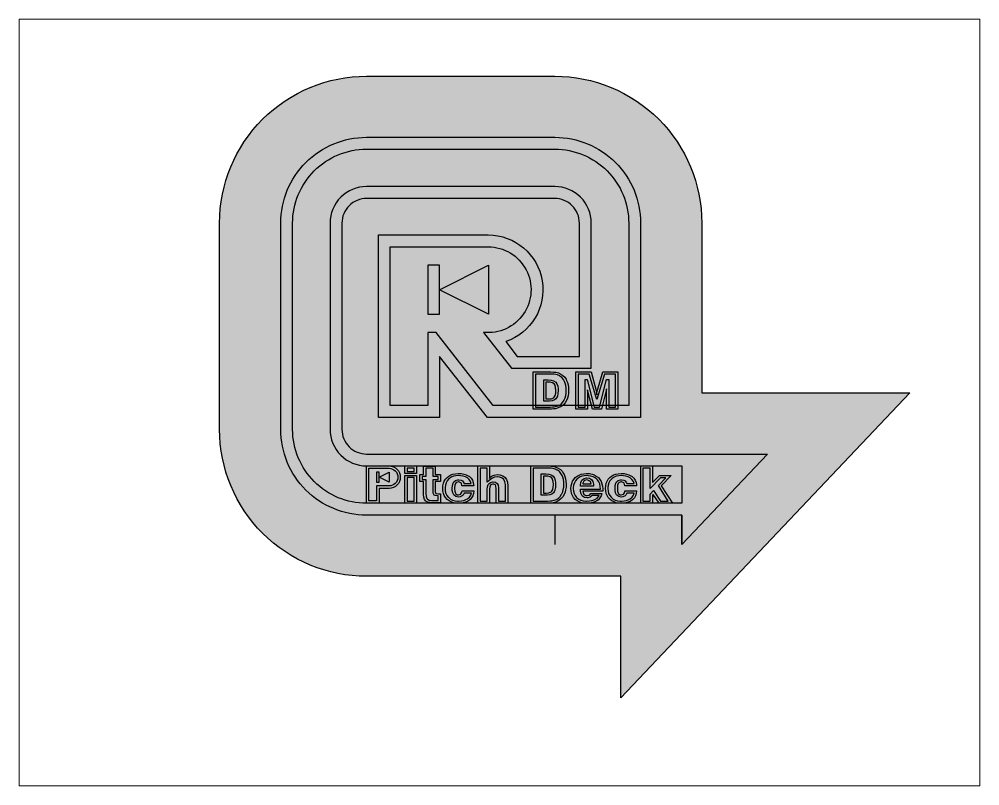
# Paper-space layout 'Layout1' of a CAD drawing. Header units: millimetres. Extents: x -22 to 1613, y -24 to 1282.
# The model-space entities are those that its viewports show. They can reach past a viewport. Long polylines and large blocks are cut down to what shows.
import ezdxf

# ---------------------------------------------------------------- set-up
doc = ezdxf.new("R2010")
doc.units = ezdxf.units.MM
doc.layers.get('0').update_dxf_attribs({"color": 255})
doc.layers.add('DMText', color=7, linetype='Continuous', true_color=0x105789)
doc.layers.add('PitchDeck Small', color=7, linetype='Continuous', true_color=0x105789)
for name, color, linetype in [('image', 142, 'Continuous'), ('textbound', 255, 'Continuous'), ('textboundcntr', 7, 'Continuous'), ('texthatch', 7, 'Continuous')]:
    doc.layers.add(name, color=color, linetype=linetype)

# ---------------------------------------------------------------- blocks, each defined once
blk = doc.blocks.new('A$C07E60105')
at = {"layer": 'DMText'}
h = blk.add_hatch(color=256, dxfattribs=at)
h.dxf.hatch_style = 1
h.paths.add_polyline_path([(0, 0), (1.117, 0), (1.38, 0.003), (1.628, 0.01), (1.828, 0.025), (1.998, 0.047), (2.237, 0.113), (2.432, 0.2), (2.56, 0.281), (2.725, 0.421), (2.865, 0.586), (2.991, 0.794), (3.073, 1.004), (3.126, 1.212), (3.158, 1.435), (3.17, 1.707), (3.153, 1.969), (3.121, 2.192), (3.066, 2.394), (2.993, 2.582), (2.943, 2.68), (2.815, 2.865), (2.665, 3.016), (2.466, 3.149), (2.257, 3.249), (2.029, 3.313), (1.816, 3.336), (1.588, 3.349), (1.312, 3.354), (0, 3.354)])
h.paths.add_polyline_path([(0.205, 0.195), (0.205, 3.153), (1.413, 3.153), (1.613, 3.151), (1.843, 3.136), (2.019, 3.111), (2.182, 3.071), (2.382, 2.978), (2.562, 2.838), (2.703, 2.672), (2.813, 2.477), (2.865, 2.344), (2.92, 2.141), (2.953, 1.919), (2.963, 1.676), (2.953, 1.448), (2.918, 1.222), (2.86, 1.019), (2.78, 0.837), (2.763, 0.807), (2.635, 0.614), (2.487, 0.456), (2.316, 0.338), (2.091, 0.271), (1.878, 0.225), (1.728, 0.21), (1.51, 0.198), (1.24, 0.195)], flags=16)
h.paths.add_polyline_path([(0.934, 0.724), (0.934, 2.625), (1.348, 2.625), (1.608, 2.607), (1.818, 2.55), (2.009, 2.437), (2.126, 2.262), (2.192, 2.066), (2.224, 1.828), (2.229, 1.676), (2.214, 1.405), (2.167, 1.185), (2.089, 1.014), (2.031, 0.937), (1.891, 0.832), (1.701, 0.761), (1.46, 0.726), (1.33, 0.724)], flags=0)
h.paths.add_polyline_path([(1.14, 0.917), (1.14, 2.437), (1.388, 2.437), (1.518, 2.43), (1.733, 2.374), (1.881, 2.267), (1.954, 2.144), (2.006, 1.941), (2.024, 1.676), (2.011, 1.443), (1.966, 1.227), (1.886, 1.08), (1.813, 1.017), (1.631, 0.942), (1.373, 0.917)], flags=0)
h.paths.add_polyline_path([(3.82, 3.354), (3.82, 0), (4.859, 0), (4.859, 1.643), (4.854, 1.743), (4.889, 1.595), (5.305, 0), (6.106, 0), (6.52, 1.681), (6.562, 1.836), (6.557, 1.653), (6.557, 0), (7.589, 0), (7.589, 3.354), (6.237, 3.354), (5.768, 1.701), (5.711, 1.474), (5.703, 1.29), (5.673, 1.54), (5.638, 1.693), (5.177, 3.354)])
h.paths.add_polyline_path([(4.025, 3.153), (5.022, 3.153), (5.703, 0.874), (6.387, 3.153), (7.384, 3.153), (7.384, 0.195), (6.763, 0.195), (6.763, 2.657), (6.567, 2.657), (5.949, 0.195), (5.458, 0.195), (4.827, 2.657), (4.654, 2.657), (4.654, 0.195), (4.025, 0.195)], flags=16)
h = blk.add_hatch(color=256, dxfattribs=at)
h.dxf.hatch_style = 1
h.paths.add_polyline_path([(0.205, 0.195), (1.24, 0.195), (1.51, 0.198), (1.728, 0.21), (1.878, 0.225), (2.091, 0.271), (2.309, 0.336), (2.317, 0.338), (2.487, 0.456), (2.635, 0.614), (2.763, 0.807), (2.78, 0.837), (2.86, 1.019), (2.918, 1.222), (2.953, 1.448), (2.963, 1.676), (2.953, 1.919), (2.92, 2.141), (2.865, 2.344), (2.813, 2.477), (2.703, 2.672), (2.562, 2.838), (2.392, 2.971), (2.377, 2.981), (2.182, 3.071), (2.019, 3.111), (1.843, 3.136), (1.613, 3.151), (1.413, 3.153), (0.205, 3.153)])
h.paths.add_polyline_path([(0.934, 2.625), (1.348, 2.625), (1.608, 2.607), (1.818, 2.55), (2.009, 2.437), (2.126, 2.262), (2.192, 2.066), (2.224, 1.828), (2.229, 1.676), (2.214, 1.405), (2.167, 1.185), (2.089, 1.014), (2.031, 0.937), (1.891, 0.832), (1.701, 0.761), (1.46, 0.726), (1.33, 0.724), (0.934, 0.724)], flags=16)
h.paths.add_polyline_path([(1.14, 2.437), (1.388, 2.437), (1.518, 2.43), (1.733, 2.374), (1.881, 2.267), (1.954, 2.144), (2.006, 1.941), (2.024, 1.676), (2.011, 1.443), (1.966, 1.227), (1.886, 1.08), (1.813, 1.017), (1.631, 0.942), (1.373, 0.917), (1.14, 0.917)], flags=0)
h.paths.add_polyline_path([(4.025, 3.153), (4.025, 0.195), (4.654, 0.195), (4.654, 2.657), (4.827, 2.657), (5.458, 0.195), (5.949, 0.195), (6.567, 2.657), (6.763, 2.657), (6.763, 0.195), (7.384, 0.195), (7.384, 3.153), (6.387, 3.153), (5.703, 0.874), (5.022, 3.153)])
h = blk.add_hatch(color=256, dxfattribs=at)
h.dxf.hatch_style = 1
h.paths.add_polyline_path([(0.934, 0.724), (1.33, 0.724), (1.46, 0.726), (1.701, 0.761), (1.891, 0.832), (2.031, 0.937), (2.089, 1.014), (2.167, 1.185), (2.214, 1.405), (2.229, 1.676), (2.224, 1.828), (2.192, 2.066), (2.126, 2.262), (2.009, 2.437), (1.818, 2.55), (1.608, 2.607), (1.348, 2.625), (0.934, 2.625)])
h.paths.add_polyline_path([(1.14, 2.437), (1.388, 2.437), (1.518, 2.43), (1.733, 2.374), (1.881, 2.267), (1.954, 2.144), (2.006, 1.941), (2.024, 1.676), (2.011, 1.443), (1.966, 1.227), (1.886, 1.08), (1.813, 1.017), (1.631, 0.942), (1.373, 0.917), (1.14, 0.917)], flags=16)
h = blk.add_hatch(color=256, dxfattribs=at)
h.dxf.hatch_style = 1
h.paths.add_polyline_path([(1.14, 0.917), (1.373, 0.917), (1.631, 0.942), (1.813, 1.017), (1.886, 1.08), (1.966, 1.227), (2.011, 1.443), (2.024, 1.676), (2.006, 1.941), (1.954, 2.144), (1.881, 2.267), (1.733, 2.374), (1.518, 2.43), (1.388, 2.437), (1.14, 2.437)])
for points in [[(3.158, 1.435), (3.126, 1.212), (3.073, 1.004), (2.991, 0.794), (2.865, 0.586), (2.725, 0.421), (2.56, 0.281), (2.432, 0.2), (2.237, 0.113), (1.998, 0.047), (1.828, 0.025), (1.628, 0.01), (1.38, 0.003), (1.117, 0), (0, 0), (0, 3.354), (1.312, 3.354), (1.588, 3.349), (1.816, 3.336), (2.029, 3.313), (2.257, 3.249), (2.466, 3.149), (2.665, 3.016), (2.815, 2.865), (2.943, 2.68), (2.993, 2.582), (3.066, 2.394), (3.121, 2.192), (3.153, 1.969), (3.17, 1.707)], [(2.92, 2.141), (2.865, 2.344), (2.813, 2.477), (2.703, 2.672), (2.562, 2.838), (2.392, 2.971), (2.377, 2.981), (2.182, 3.071), (2.019, 3.111), (1.843, 3.136), (1.613, 3.151), (1.413, 3.153), (0.205, 3.153), (0.205, 0.195), (1.24, 0.195), (1.51, 0.198), (1.728, 0.21), (1.878, 0.225), (2.091, 0.271), (2.309, 0.336), (2.317, 0.338), (2.487, 0.456), (2.635, 0.614), (2.763, 0.807), (2.78, 0.837), (2.86, 1.019), (2.918, 1.222), (2.953, 1.448), (2.963, 1.676), (2.953, 1.919)], [(2.229, 1.676), (2.214, 1.405), (2.167, 1.185), (2.089, 1.014), (2.031, 0.937), (1.891, 0.832), (1.701, 0.761), (1.46, 0.726), (1.33, 0.724), (0.934, 0.724), (0.934, 2.625), (1.348, 2.625), (1.608, 2.607), (1.818, 2.55), (2.009, 2.437), (2.126, 2.262), (2.192, 2.066), (2.224, 1.828)], [(3.82, 3.354), (5.177, 3.354), (5.638, 1.693), (5.673, 1.54), (5.703, 1.29), (5.711, 1.474), (5.768, 1.701), (6.237, 3.354), (7.589, 3.354), (7.589, 0), (6.557, 0), (6.557, 1.653), (6.562, 1.836), (6.52, 1.681), (6.106, 0), (5.305, 0), (4.889, 1.595), (4.854, 1.743), (4.859, 1.643), (4.859, 0), (3.82, 0)], [(4.654, 2.657), (4.827, 2.657), (5.458, 0.195), (5.949, 0.195), (6.567, 2.657), (6.763, 2.657), (6.763, 0.195), (7.384, 0.195), (7.384, 3.153), (6.387, 3.153), (5.703, 0.874), (5.022, 3.153), (4.025, 3.153), (4.025, 0.195), (4.654, 0.195)], [(2.006, 1.941), (1.954, 2.144), (1.881, 2.267), (1.733, 2.374), (1.518, 2.43), (1.388, 2.437), (1.14, 2.437), (1.14, 0.917), (1.373, 0.917), (1.631, 0.942), (1.813, 1.017), (1.886, 1.08), (1.966, 1.227), (2.011, 1.443), (2.024, 1.676)]]:
    blk.add_lwpolyline(points, close=True, dxfattribs=at)
blk = doc.blocks.new('A$C49C40EEC')
at = {"layer": 'DMText'}
h = blk.add_hatch(color=256, dxfattribs=at)
h.dxf.hatch_style = 1
h.paths.add_polyline_path([(9.817, 1.606), (9.565, 1.606), (9.565, 0.443), (9.807, 0.443), (9.886, 0.444), (10.034, 0.466), (10.15, 0.509), (10.236, 0.573), (10.271, 0.621), (10.319, 0.725), (10.348, 0.86), (10.357, 1.025), (10.354, 1.119), (10.334, 1.264), (10.294, 1.384), (10.234, 1.473), (10.204, 1.502), (10.106, 1.56), (9.977, 1.596)])
h.paths.add_polyline_path([(9.922, 1.487), (10.054, 1.453), (10.144, 1.387), (10.188, 1.312), (10.221, 1.188), (10.231, 1.025), (10.224, 0.883), (10.196, 0.751), (10.147, 0.661), (10.103, 0.622), (9.991, 0.576), (9.833, 0.561), (9.69, 0.561), (9.69, 1.491), (9.842, 1.491)], flags=16)
h.paths.add_polyline_path([(11.913, 1.367), (11.792, 1.274), (11.732, 1.136), (11.715, 0.993), (11.715, 0.943), (12.434, 0.943), (12.434, 0.979), (12.431, 1.053), (12.4, 1.186), (12.327, 1.308), (12.205, 1.379), (12.051, 1.402)])
h.paths.add_polyline_path([(12.067, 1.281), (12.129, 1.275), (12.239, 1.22), (12.265, 1.189), (12.308, 1.062), (11.842, 1.062), (11.847, 1.102), (11.907, 1.217), (11.939, 1.246)], flags=16)
h.paths.add_polyline_path([(1.232, 1.917), (0.133, 1.917), (0.133, 0.133), (0.553, 0.133), (0.553, 0.953), (1.232, 0.953, 1)])
h.paths.add_polyline_path([(1.236, 1.16), (0.687, 1.435), (0.687, 1.16), (0.553, 1.16), (0.553, 1.71), (0.687, 1.71), (0.687, 1.435), (1.236, 1.71)], flags=16)
at = {"layer": 'PitchDeck Small'}
h = blk.add_hatch(color=256, dxfattribs=at)
h.dxf.hatch_style = 1
h.paths.add_polyline_path([(0, 2.05), (0, 0), (0.687, 0), (0.687, 0.82), (1.232, 0.82, 1), (1.232, 2.05)])
h.paths.add_polyline_path([(1.232, 1.917, -1), (1.232, 0.953), (0.553, 0.953), (0.553, 0.133), (0.133, 0.133), (0.133, 1.917)], flags=16)
h.paths.add_polyline_path([(0.553, 1.71), (0.687, 1.71), (0.687, 1.435), (1.236, 1.71), (1.236, 1.16), (0.687, 1.435), (0.687, 1.16), (0.553, 1.16)], flags=0)
h.paths.add_polyline_path([(1.236, 1.16), (1.236, 1.71), (0.687, 1.435)], flags=0)
h.paths.add_polyline_path([(0.687, 1.71), (0.553, 1.71), (0.553, 1.16), (0.687, 1.16)], flags=0)
h.paths.add_polyline_path([(2.091, 0), (2.738, 0), (2.738, 1.53), (2.091, 1.53)])
h.paths.add_polyline_path([(2.217, 1.41), (2.612, 1.41), (2.612, 0.12), (2.217, 0.12)], flags=16)
h.paths.add_polyline_path([(2.091, 1.625), (2.738, 1.625), (2.738, 2.05), (2.091, 2.05)])
h.paths.add_polyline_path([(2.217, 1.932), (2.612, 1.932), (2.612, 1.744), (2.217, 1.744)], flags=16)
h.paths.add_polyline_path([(2.92, 1.189), (3.127, 1.189), (3.127, 0.477), (3.138, 0.34), (3.178, 0.216), (3.252, 0.12), (3.36, 0.066), (3.49, 0.037), (3.667, 0.027), (3.826, 0.032), (3.9, 0.034), (4.045, 0.043), (4.045, 0.521), (3.986, 0.518), (3.93, 0.518), (3.929, 0.518), (3.799, 0.543), (3.766, 0.627), (3.766, 1.189), (4.045, 1.189), (4.045, 1.582), (3.766, 1.582), (3.766, 2.037), (3.127, 2.037), (3.127, 1.582), (2.92, 1.582)])
h.paths.add_polyline_path([(3.046, 1.462), (3.254, 1.462), (3.254, 1.917), (3.641, 1.917), (3.641, 1.462), (3.92, 1.462), (3.92, 1.307), (3.641, 1.307), (3.641, 0.633), (3.647, 0.556), (3.696, 0.451), (3.754, 0.42), (3.906, 0.402), (3.92, 0.402), (3.92, 0.155), (3.835, 0.149), (3.831, 0.149), (3.693, 0.146), (3.561, 0.152), (3.426, 0.178), (3.34, 0.222), (3.308, 0.262), (3.268, 0.374), (3.254, 0.538), (3.254, 1.307), (3.046, 1.307)], flags=16)
h.paths.add_polyline_path([(4.182, 0.964), (4.173, 0.818), (4.182, 0.676), (4.209, 0.543), (4.257, 0.423), (4.323, 0.316), (4.417, 0.211), (4.527, 0.13), (4.637, 0.074), (4.761, 0.032), (4.898, 0.008), (5.046, 0), (5.146, 0.003), (5.287, 0.021), (5.414, 0.057), (5.531, 0.107), (5.632, 0.175), (5.67, 0.207), (5.753, 0.302), (5.814, 0.412), (5.855, 0.54), (5.874, 0.684), (5.235, 0.684), (5.224, 0.618), (5.172, 0.51), (5.158, 0.498), (5.029, 0.463), (4.97, 0.471), (4.869, 0.546), (4.832, 0.659), (4.819, 0.826), (4.835, 0.986), (4.873, 1.09), (4.913, 1.133), (5.045, 1.174), (5.172, 1.128), (5.192, 1.104), (5.226, 0.966), (5.869, 0.966), (5.866, 1.01), (5.843, 1.145), (5.797, 1.266), (5.727, 1.37), (5.632, 1.461), (5.563, 1.507), (5.451, 1.563), (5.327, 1.603), (5.19, 1.626), (5.025, 1.635), (4.867, 1.623), (4.734, 1.596), (4.611, 1.553), (4.502, 1.493), (4.406, 1.416), (4.323, 1.324), (4.257, 1.217), (4.209, 1.097)])
h.paths.add_polyline_path([(4.317, 0.998), (4.355, 1.123), (4.415, 1.235), (4.496, 1.33), (4.536, 1.364), (4.638, 1.43), (4.758, 1.478), (4.891, 1.505), (5.042, 1.516), (5.153, 1.51), (5.291, 1.488), (5.414, 1.447), (5.521, 1.389), (5.621, 1.307), (5.698, 1.203), (5.733, 1.088), (5.337, 1.088), (5.328, 1.127), (5.247, 1.232), (5.184, 1.269), (5.048, 1.292), (5, 1.291), (4.871, 1.255), (4.779, 1.176), (4.738, 1.1), (4.704, 0.975), (4.692, 0.818), (4.698, 0.7), (4.726, 0.567), (4.776, 0.464), (4.795, 0.44), (4.896, 0.368), (5.031, 0.343), (5.126, 0.354), (5.241, 0.408), (5.285, 0.449), (5.34, 0.564), (5.74, 0.564), (5.704, 0.451), (5.632, 0.343), (5.523, 0.25), (5.445, 0.204), (5.325, 0.158), (5.192, 0.13), (5.043, 0.121), (4.977, 0.123), (4.836, 0.141), (4.709, 0.178), (4.597, 0.235), (4.499, 0.31), (4.478, 0.331), (4.399, 0.431), (4.343, 0.546), (4.31, 0.674), (4.298, 0.818), (4.3, 0.857)], flags=16)
h.paths.add_polyline_path([(6.096, 0), (6.74, 0), (6.74, 0.788), (6.746, 0.884), (6.786, 0.995), (6.806, 1.016), (6.928, 1.058), (6.954, 1.056), (7.062, 1.004), (7.085, 0.947), (7.1, 0.791), (7.1, 0), (7.742, 0), (7.742, 0.794), (7.742, 0.852), (7.738, 1.004), (7.727, 1.111), (7.718, 1.162), (7.669, 1.299), (7.584, 1.412), (7.457, 1.505), (7.308, 1.554), (7.148, 1.57), (6.997, 1.548), (6.873, 1.502), (6.77, 1.432), (6.727, 1.359), (6.74, 1.45), (6.74, 2.052), (6.096, 2.052)])
h.paths.add_polyline_path([(6.222, 1.93), (6.614, 1.93), (6.614, 1.154), (6.694, 1.228), (6.801, 1.317), (6.896, 1.381), (7.016, 1.432), (7.156, 1.451), (7.304, 1.43), (7.419, 1.381), (7.511, 1.3), (7.578, 1.179), (7.607, 1.035), (7.613, 0.947), (7.617, 0.797), (7.617, 0.12), (7.226, 0.12), (7.226, 0.757), (7.223, 0.845), (7.201, 0.986), (7.16, 1.084), (7.071, 1.153), (6.931, 1.177), (6.921, 1.177), (6.787, 1.148), (6.692, 1.07), (6.666, 1.025), (6.626, 0.906), (6.614, 0.754), (6.614, 0.12), (6.222, 0.12)], flags=16)
h.paths.add_polyline_path([(8.993, 0), (9.676, 0), (9.837, 0.002), (9.989, 0.006), (10.112, 0.015), (10.216, 0.029), (10.362, 0.069), (10.481, 0.123), (10.559, 0.172), (10.66, 0.257), (10.746, 0.359), (10.823, 0.486), (10.874, 0.615), (10.906, 0.742), (10.926, 0.878), (10.933, 1.045), (10.923, 1.205), (10.903, 1.341), (10.869, 1.465), (10.824, 1.58), (10.794, 1.64), (10.716, 1.753), (10.624, 1.845), (10.502, 1.927), (10.374, 1.988), (10.234, 2.027), (10.104, 2.042), (9.965, 2.049), (9.796, 2.052), (8.993, 2.052)])
h.paths.add_polyline_path([(9.119, 1.93), (9.857, 1.93), (9.98, 1.928), (10.121, 1.919), (10.228, 1.904), (10.328, 1.879), (10.451, 1.822), (10.561, 1.737), (10.647, 1.635), (10.714, 1.516), (10.746, 1.435), (10.78, 1.31), (10.8, 1.174), (10.806, 1.025), (10.8, 0.886), (10.778, 0.748), (10.743, 0.624), (10.694, 0.512), (10.683, 0.494), (10.605, 0.376), (10.515, 0.279), (10.41, 0.207), (10.273, 0.166), (10.142, 0.138), (10.05, 0.129), (9.917, 0.121), (9.752, 0.12), (9.119, 0.12)], flags=16)
h.paths.add_polyline_path([(9.565, 1.606), (9.817, 1.606), (9.977, 1.596), (10.106, 1.56), (10.222, 1.491), (10.294, 1.384), (10.334, 1.264), (10.354, 1.119), (10.357, 1.025), (10.348, 0.86), (10.319, 0.725), (10.271, 0.621), (10.236, 0.573), (10.15, 0.509), (10.034, 0.466), (9.886, 0.444), (9.807, 0.443), (9.565, 0.443)], flags=0)
h.paths.add_polyline_path([(9.565, 1.606), (9.817, 1.606), (9.977, 1.596), (10.106, 1.56), (10.204, 1.502), (10.222, 1.491), (10.294, 1.384), (10.334, 1.264), (10.354, 1.119), (10.357, 1.025), (10.348, 0.86), (10.319, 0.725), (10.271, 0.621), (10.236, 0.573), (10.15, 0.509), (10.034, 0.466), (9.886, 0.444), (9.807, 0.443), (9.565, 0.443)], flags=0)
h.paths.add_polyline_path([(9.69, 1.491), (9.842, 1.491), (9.922, 1.487), (10.054, 1.453), (10.144, 1.387), (10.188, 1.312), (10.221, 1.188), (10.231, 1.025), (10.224, 0.883), (10.196, 0.751), (10.147, 0.661), (10.103, 0.622), (9.991, 0.576), (9.833, 0.561), (9.69, 0.561)], flags=0)
h.paths.add_polyline_path([(9.565, 0.443), (9.807, 0.443), (9.886, 0.444), (10.034, 0.466), (10.15, 0.509), (10.236, 0.573), (10.271, 0.621), (10.319, 0.725), (10.348, 0.86), (10.357, 1.025), (10.354, 1.119), (10.334, 1.264), (10.294, 1.384), (10.234, 1.473), (10.204, 1.502), (10.106, 1.56), (9.977, 1.596), (9.817, 1.606), (9.565, 1.606)], flags=0)
h.paths.add_polyline_path([(11.232, 0.543), (11.278, 0.421), (11.344, 0.314), (11.429, 0.217), (11.534, 0.135), (11.644, 0.077), (11.767, 0.034), (11.903, 0.008), (12.051, 0), (12.104, 0), (12.253, 0.012), (12.386, 0.038), (12.507, 0.077), (12.615, 0.13), (12.704, 0.196), (12.786, 0.291), (12.851, 0.406), (12.894, 0.543), (12.282, 0.543), (12.21, 0.449), (12.086, 0.421), (12.017, 0.429), (11.908, 0.489), (11.877, 0.53), (11.842, 0.659), (12.94, 0.661), (12.94, 0.728), (12.94, 0.792), (12.924, 0.936), (12.894, 1.068), (12.848, 1.188), (12.786, 1.297), (12.696, 1.406), (12.586, 1.494), (12.475, 1.556), (12.354, 1.6), (12.219, 1.626), (12.052, 1.635), (11.894, 1.622), (11.761, 1.594), (11.64, 1.55), (11.531, 1.488), (11.433, 1.409), (11.347, 1.312), (11.281, 1.205), (11.235, 1.084), (11.208, 0.952), (11.198, 0.806), (11.206, 0.676)])
h.paths.add_polyline_path([(11.336, 0.667), (11.326, 0.811), (11.326, 0.854), (11.343, 0.995), (11.382, 1.12), (11.442, 1.231), (11.525, 1.326), (11.568, 1.363), (11.672, 1.43), (11.792, 1.478), (11.925, 1.505), (12.072, 1.516), (12.146, 1.513), (12.285, 1.493), (12.409, 1.453), (12.52, 1.393), (12.616, 1.314), (12.647, 1.278), (12.719, 1.176), (12.771, 1.058), (12.802, 0.927), (12.814, 0.782), (11.715, 0.782), (11.715, 0.722), (11.718, 0.648), (11.747, 0.515), (11.807, 0.412), (11.831, 0.386), (11.939, 0.323), (12.078, 0.302), (12.124, 0.305), (12.254, 0.338), (12.356, 0.42), (12.742, 0.42), (12.72, 0.382), (12.636, 0.29), (12.509, 0.21), (12.461, 0.189), (12.343, 0.152), (12.207, 0.129), (12.055, 0.121), (12.002, 0.123), (11.861, 0.139), (11.733, 0.176), (11.62, 0.231), (11.522, 0.308), (11.505, 0.326), (11.425, 0.425), (11.37, 0.538)], flags=16)
h.paths.add_polyline_path([(11.715, 0.943), (11.715, 0.993), (11.732, 1.136), (11.792, 1.274), (11.913, 1.367), (12.051, 1.402), (12.205, 1.379), (12.327, 1.308), (12.4, 1.186), (12.431, 1.053), (12.434, 0.979), (12.434, 0.943)], flags=0)
h.paths.add_polyline_path([(11.842, 1.062), (11.847, 1.102), (11.907, 1.217), (11.939, 1.246), (12.067, 1.281), (12.129, 1.275), (12.239, 1.22), (12.265, 1.189), (12.308, 1.062)], flags=0)
h.paths.add_polyline_path([(13.174, 0.423), (13.24, 0.316), (13.335, 0.211), (13.444, 0.13), (13.556, 0.074), (13.68, 0.032), (13.816, 0.008), (13.965, 0), (14.063, 0.003), (14.204, 0.021), (14.333, 0.057), (14.448, 0.107), (14.571, 0.188), (14.67, 0.302), (14.733, 0.412), (14.773, 0.54), (14.793, 0.684), (14.152, 0.684), (14.143, 0.618), (14.091, 0.51), (14.075, 0.498), (13.947, 0.463), (13.887, 0.471), (13.786, 0.546), (13.749, 0.659), (13.738, 0.826), (13.752, 0.986), (13.79, 1.09), (13.83, 1.133), (13.962, 1.174), (14.091, 1.128), (14.109, 1.104), (14.143, 0.966), (14.787, 0.966), (14.785, 1.01), (14.762, 1.145), (14.714, 1.266), (14.644, 1.37), (14.55, 1.461), (14.482, 1.507), (14.368, 1.563), (14.244, 1.603), (14.108, 1.626), (13.944, 1.635), (13.786, 1.623), (13.651, 1.596), (13.53, 1.553), (13.419, 1.493), (13.323, 1.416), (13.24, 1.324), (13.174, 1.217), (13.128, 1.097), (13.099, 0.964), (13.09, 0.818), (13.099, 0.676), (13.127, 0.543)])
h.paths.add_polyline_path([(13.261, 0.546), (13.228, 0.674), (13.217, 0.818), (13.217, 0.857), (13.234, 0.998), (13.272, 1.123), (13.332, 1.235), (13.415, 1.33), (13.453, 1.364), (13.557, 1.43), (13.675, 1.478), (13.81, 1.505), (13.959, 1.516), (14.072, 1.51), (14.209, 1.488), (14.331, 1.447), (14.44, 1.389), (14.538, 1.307), (14.615, 1.203), (14.652, 1.088), (14.255, 1.088), (14.245, 1.127), (14.164, 1.232), (14.101, 1.269), (13.967, 1.292), (13.917, 1.291), (13.79, 1.255), (13.698, 1.176), (13.655, 1.1), (13.622, 0.975), (13.611, 0.818), (13.617, 0.7), (13.645, 0.567), (13.694, 0.464), (13.714, 0.44), (13.813, 0.368), (13.95, 0.343), (14.045, 0.354), (14.16, 0.408), (14.203, 0.449), (14.259, 0.564), (14.658, 0.564), (14.623, 0.451), (14.549, 0.343), (14.442, 0.25), (14.362, 0.204), (14.244, 0.158), (14.111, 0.13), (13.962, 0.121), (13.896, 0.123), (13.753, 0.141), (13.626, 0.178), (13.514, 0.235), (13.418, 0.31), (13.395, 0.331), (13.317, 0.431)], flags=16)
h.paths.add_polyline_path([(15.015, 0), (15.662, 0), (15.662, 0.442), (15.707, 0.491), (16.024, 0), (16.758, 0), (16.143, 0.953), (16.687, 1.53), (16.04, 1.53), (15.662, 1.134), (15.662, 2.052), (15.015, 2.052)])
h.paths.add_polyline_path([(15.141, 1.933), (15.536, 1.933), (15.536, 0.812), (16.094, 1.404), (16.395, 1.404), (15.984, 0.967), (16.528, 0.126), (16.093, 0.126), (15.726, 0.694), (15.536, 0.492), (15.536, 0.12), (15.141, 0.12)], flags=16)
h = blk.add_hatch(color=256, dxfattribs=at)
h.dxf.hatch_style = 1
h.paths.add_polyline_path([(2.612, 1.932), (2.217, 1.932), (2.217, 1.744), (2.612, 1.744)])
h.paths.add_polyline_path([(2.612, 1.41), (2.217, 1.41), (2.217, 0.12), (2.612, 0.12)])
h.paths.add_polyline_path([(3.641, 1.307), (3.92, 1.307), (3.92, 1.462), (3.641, 1.462), (3.641, 1.917), (3.254, 1.917), (3.254, 1.462), (3.046, 1.462), (3.046, 1.307), (3.254, 1.307), (3.254, 0.538), (3.268, 0.374), (3.308, 0.262), (3.34, 0.222), (3.426, 0.178), (3.561, 0.152), (3.693, 0.146), (3.837, 0.149), (3.92, 0.155), (3.92, 0.402), (3.906, 0.402), (3.754, 0.42), (3.696, 0.451), (3.647, 0.556), (3.641, 0.633)])
h.paths.add_polyline_path([(4.738, 1.1), (4.779, 1.176), (4.871, 1.255), (5, 1.291), (5.048, 1.292), (5.184, 1.269), (5.247, 1.232), (5.328, 1.127), (5.337, 1.088), (5.733, 1.088), (5.698, 1.203), (5.621, 1.307), (5.521, 1.389), (5.414, 1.447), (5.291, 1.488), (5.153, 1.51), (5.042, 1.516), (4.891, 1.505), (4.758, 1.478), (4.638, 1.43), (4.536, 1.364), (4.496, 1.33), (4.415, 1.235), (4.355, 1.123), (4.317, 0.998), (4.3, 0.857), (4.298, 0.818), (4.31, 0.674), (4.343, 0.546), (4.399, 0.431), (4.478, 0.331), (4.499, 0.31), (4.597, 0.235), (4.709, 0.178), (4.836, 0.141), (4.977, 0.123), (5.043, 0.121), (5.192, 0.13), (5.325, 0.158), (5.445, 0.204), (5.523, 0.25), (5.632, 0.343), (5.704, 0.451), (5.74, 0.564), (5.34, 0.564), (5.285, 0.449), (5.241, 0.408), (5.126, 0.354), (5.031, 0.343), (4.896, 0.368), (4.795, 0.44), (4.776, 0.464), (4.726, 0.567), (4.698, 0.7), (4.692, 0.818), (4.704, 0.975)])
h.paths.add_polyline_path([(6.626, 0.906), (6.666, 1.025), (6.692, 1.07), (6.787, 1.148), (6.925, 1.178), (7.071, 1.153), (7.16, 1.084), (7.201, 0.986), (7.223, 0.845), (7.226, 0.757), (7.226, 0.12), (7.617, 0.12), (7.617, 0.797), (7.613, 0.947), (7.607, 1.035), (7.58, 1.171), (7.577, 1.182), (7.511, 1.3), (7.419, 1.381), (7.304, 1.43), (7.164, 1.45), (7.148, 1.45), (7.016, 1.432), (6.896, 1.381), (6.801, 1.317), (6.694, 1.228), (6.614, 1.154), (6.614, 1.93), (6.222, 1.93), (6.222, 0.12), (6.614, 0.12), (6.614, 0.754)])
h.paths.add_polyline_path([(9.565, 0.443), (9.565, 1.606), (9.817, 1.606), (9.977, 1.596), (10.106, 1.56), (10.222, 1.491), (10.294, 1.384), (10.334, 1.264), (10.354, 1.119), (10.357, 1.025), (10.348, 0.86), (10.319, 0.725), (10.271, 0.621), (10.236, 0.573), (10.15, 0.509), (10.034, 0.466), (9.886, 0.444), (9.807, 0.443)], flags=17)
h.paths.add_polyline_path([(9.565, 0.443), (9.565, 1.606), (9.817, 1.606), (9.977, 1.596), (10.106, 1.56), (10.204, 1.502), (10.222, 1.491), (10.294, 1.384), (10.334, 1.264), (10.354, 1.119), (10.357, 1.025), (10.348, 0.86), (10.319, 0.725), (10.271, 0.621), (10.236, 0.573), (10.15, 0.509), (10.034, 0.466), (9.886, 0.444), (9.807, 0.443)], flags=17)
h.paths.add_polyline_path([(9.69, 0.561), (9.69, 1.491), (9.842, 1.491), (9.922, 1.487), (10.054, 1.453), (10.144, 1.387), (10.188, 1.312), (10.221, 1.188), (10.231, 1.025), (10.224, 0.883), (10.196, 0.751), (10.147, 0.661), (10.103, 0.622), (9.991, 0.576), (9.833, 0.561)], flags=0)
h.paths.add_polyline_path([(11.715, 0.943), (11.715, 0.993), (11.732, 1.136), (11.792, 1.274), (11.913, 1.367), (12.051, 1.402), (12.205, 1.379), (12.327, 1.308), (12.4, 1.186), (12.431, 1.053), (12.434, 0.979), (12.434, 0.943)], flags=17)
h.paths.add_polyline_path([(11.715, 0.943), (11.715, 0.993), (11.732, 1.136), (11.782, 1.252), (11.792, 1.274), (11.913, 1.367), (12.041, 1.399), (12.051, 1.402), (12.205, 1.379), (12.313, 1.317), (12.327, 1.308), (12.4, 1.186), (12.431, 1.053), (12.434, 0.979), (12.434, 0.943)], flags=17)
h.paths.add_polyline_path([(11.842, 1.062), (11.847, 1.102), (11.907, 1.217), (11.939, 1.246), (12.067, 1.281), (12.129, 1.275), (12.239, 1.22), (12.265, 1.189), (12.308, 1.062)], flags=0)
h = blk.add_hatch(color=256, dxfattribs=at)
h.dxf.hatch_style = 1
h.paths.add_polyline_path([(10.8, 1.174), (10.78, 1.31), (10.746, 1.435), (10.714, 1.516), (10.647, 1.635), (10.561, 1.737), (10.457, 1.818), (10.447, 1.824), (10.328, 1.879), (10.228, 1.904), (10.121, 1.919), (9.98, 1.928), (9.857, 1.93), (9.119, 1.93), (9.119, 0.12), (9.752, 0.12), (9.917, 0.121), (10.05, 0.129), (10.142, 0.138), (10.273, 0.166), (10.406, 0.205), (10.411, 0.207), (10.515, 0.279), (10.605, 0.376), (10.683, 0.494), (10.694, 0.512), (10.743, 0.624), (10.778, 0.748), (10.8, 0.886), (10.806, 1.025)])
h.paths.add_polyline_path([(10.357, 1.025), (10.348, 0.86), (10.319, 0.725), (10.271, 0.621), (10.236, 0.573), (10.15, 0.509), (10.034, 0.466), (9.886, 0.444), (9.807, 0.443), (9.565, 0.443), (9.565, 1.606), (9.817, 1.606), (9.977, 1.596), (10.106, 1.56), (10.222, 1.491), (10.294, 1.384), (10.334, 1.264), (10.354, 1.119)], flags=0)
h.paths.add_polyline_path([(10.357, 1.025), (10.348, 0.86), (10.319, 0.725), (10.271, 0.621), (10.236, 0.573), (10.15, 0.509), (10.034, 0.466), (9.886, 0.444), (9.807, 0.443), (9.565, 0.443), (9.565, 1.606), (9.817, 1.606), (9.977, 1.596), (10.106, 1.56), (10.204, 1.502), (10.222, 1.491), (10.294, 1.384), (10.334, 1.264), (10.354, 1.119)], flags=16)
h.paths.add_polyline_path([(10.231, 1.025), (10.224, 0.883), (10.196, 0.751), (10.147, 0.661), (10.103, 0.622), (9.991, 0.576), (9.833, 0.561), (9.69, 0.561), (9.69, 1.491), (9.842, 1.491), (9.922, 1.487), (10.054, 1.453), (10.144, 1.387), (10.188, 1.312), (10.221, 1.188)], flags=0)
h.paths.add_polyline_path([(11.715, 0.943), (11.715, 0.993), (11.732, 1.136), (11.792, 1.274), (11.913, 1.367), (12.051, 1.402), (12.205, 1.379), (12.327, 1.308), (12.4, 1.186), (12.431, 1.053), (12.434, 0.979), (12.434, 0.943)], flags=17)
h.paths.add_polyline_path([(11.715, 0.943), (11.715, 0.993), (11.732, 1.136), (11.782, 1.252), (11.792, 1.274), (11.913, 1.367), (12.041, 1.399), (12.051, 1.402), (12.205, 1.379), (12.313, 1.317), (12.327, 1.308), (12.4, 1.186), (12.431, 1.053), (12.434, 0.979), (12.434, 0.943)], flags=17)
h.paths.add_polyline_path([(11.842, 1.062), (11.847, 1.102), (11.907, 1.217), (11.939, 1.246), (12.067, 1.281), (12.129, 1.275), (12.239, 1.22), (12.265, 1.189), (12.308, 1.062)], flags=0)
h.paths.add_polyline_path([(13.617, 0.7), (13.611, 0.818), (13.622, 0.975), (13.655, 1.1), (13.698, 1.176), (13.79, 1.255), (13.917, 1.291), (13.967, 1.292), (14.101, 1.269), (14.164, 1.232), (14.245, 1.127), (14.255, 1.088), (14.652, 1.088), (14.615, 1.203), (14.538, 1.307), (14.44, 1.389), (14.331, 1.447), (14.209, 1.488), (14.072, 1.51), (13.959, 1.516), (13.81, 1.505), (13.675, 1.478), (13.557, 1.43), (13.453, 1.364), (13.415, 1.33), (13.332, 1.235), (13.272, 1.123), (13.234, 0.998), (13.217, 0.857), (13.217, 0.818), (13.228, 0.674), (13.261, 0.546), (13.317, 0.431), (13.395, 0.331), (13.418, 0.31), (13.514, 0.235), (13.626, 0.178), (13.753, 0.141), (13.896, 0.123), (13.962, 0.121), (14.111, 0.13), (14.244, 0.158), (14.362, 0.204), (14.442, 0.25), (14.549, 0.343), (14.623, 0.451), (14.658, 0.564), (14.259, 0.564), (14.203, 0.449), (14.16, 0.408), (14.045, 0.354), (13.95, 0.343), (13.813, 0.368), (13.714, 0.44), (13.694, 0.464), (13.645, 0.567)])
h.paths.add_polyline_path([(15.536, 1.933), (15.141, 1.933), (15.141, 0.12), (15.536, 0.12), (15.536, 0.492), (15.726, 0.694), (16.093, 0.126), (16.528, 0.126), (15.984, 0.967), (16.395, 1.404), (16.094, 1.404), (15.536, 0.812)])
h = blk.add_hatch(color=256, dxfattribs=at)
h.dxf.hatch_style = 1
h.paths.add_polyline_path([(11.715, 0.782), (12.814, 0.782), (12.802, 0.927), (12.771, 1.058), (12.719, 1.176), (12.647, 1.278), (12.616, 1.314), (12.52, 1.393), (12.409, 1.453), (12.285, 1.493), (12.146, 1.513), (12.072, 1.516), (11.925, 1.505), (11.792, 1.478), (11.672, 1.43), (11.568, 1.363), (11.525, 1.326), (11.442, 1.231), (11.382, 1.12), (11.343, 0.995), (11.326, 0.854), (11.326, 0.811), (11.336, 0.667), (11.37, 0.538), (11.425, 0.425), (11.505, 0.326), (11.522, 0.308), (11.62, 0.231), (11.733, 0.176), (11.861, 0.139), (12.002, 0.123), (12.055, 0.121), (12.207, 0.129), (12.343, 0.152), (12.461, 0.189), (12.509, 0.21), (12.636, 0.29), (12.72, 0.382), (12.742, 0.42), (12.356, 0.42), (12.253, 0.337), (12.251, 0.337), (12.124, 0.305), (12.078, 0.302), (11.939, 0.323), (11.831, 0.386), (11.807, 0.412), (11.747, 0.515), (11.718, 0.648), (11.715, 0.722)])
h.paths.add_polyline_path([(11.732, 1.136), (11.792, 1.274), (11.913, 1.367), (12.051, 1.402), (12.205, 1.379), (12.327, 1.308), (12.4, 1.186), (12.431, 1.053), (12.434, 0.979), (12.434, 0.943), (11.715, 0.943), (11.715, 0.993)], flags=16)
h.paths.add_polyline_path([(11.842, 1.062), (11.847, 1.102), (11.907, 1.217), (11.939, 1.246), (12.067, 1.281), (12.129, 1.275), (12.239, 1.22), (12.265, 1.189), (12.308, 1.062)], flags=0)
for points in [[(1.232, 0.82), (0.687, 0.82), (0.687, 0), (0, 0), (0, 2.05), (1.232, 2.05, -1)], [(1.232, 0.953), (0.553, 0.953), (0.553, 0.133), (0.133, 0.133), (0.133, 1.917), (1.232, 1.917, -1)]]:
    blk.add_lwpolyline(points, format="xyb", close=True, dxfattribs=at)
blk.add_lwpolyline([(0.553, 1.71), (0.553, 1.16), (0.687, 1.16), (0.687, 1.71), (0.553, 1.71)], dxfattribs=at)
blk.add_lwpolyline([(0.553, 1.71), (0.553, 1.16), (0.687, 1.16), (0.687, 1.71), (0.553, 1.71)], dxfattribs=at)
for points in [[(1.236, 1.71), (1.236, 1.16), (0.687, 1.435)], [(1.236, 1.71), (1.236, 1.16), (0.687, 1.435)], [(2.091, 1.625), (2.091, 2.05), (2.738, 2.05), (2.738, 1.625)], [(2.612, 1.932), (2.217, 1.932), (2.217, 1.744), (2.612, 1.744)], [(2.92, 1.189), (2.92, 1.582), (3.127, 1.582), (3.127, 2.037), (3.766, 2.037), (3.766, 1.582), (4.045, 1.582), (4.045, 1.189), (3.766, 1.189), (3.766, 0.627), (3.799, 0.543), (3.929, 0.518), (3.93, 0.518), (3.986, 0.518), (4.045, 0.521), (4.045, 0.043), (3.9, 0.034), (3.826, 0.032), (3.667, 0.027), (3.49, 0.037), (3.36, 0.066), (3.252, 0.12), (3.178, 0.216), (3.138, 0.34), (3.127, 0.477), (3.127, 1.189)], [(3.641, 1.307), (3.92, 1.307), (3.92, 1.462), (3.641, 1.462), (3.641, 1.917), (3.254, 1.917), (3.254, 1.462), (3.046, 1.462), (3.046, 1.307), (3.254, 1.307), (3.254, 0.538), (3.268, 0.374), (3.308, 0.262), (3.34, 0.222), (3.426, 0.178), (3.561, 0.152), (3.693, 0.146), (3.831, 0.149), (3.835, 0.149), (3.92, 0.155), (3.92, 0.402), (3.906, 0.402), (3.754, 0.42), (3.696, 0.451), (3.647, 0.556), (3.641, 0.633)], [(4.173, 0.818), (4.182, 0.964), (4.209, 1.097), (4.257, 1.217), (4.323, 1.324), (4.406, 1.416), (4.502, 1.493), (4.611, 1.553), (4.734, 1.596), (4.867, 1.623), (5.025, 1.635), (5.19, 1.626), (5.327, 1.603), (5.451, 1.563), (5.563, 1.507), (5.632, 1.461), (5.727, 1.37), (5.797, 1.266), (5.843, 1.145), (5.866, 1.01), (5.869, 0.966), (5.226, 0.966), (5.192, 1.104), (5.172, 1.128), (5.053, 1.171), (5.037, 1.171), (4.913, 1.133), (4.873, 1.09), (4.835, 0.986), (4.819, 0.832), (4.819, 0.818), (4.832, 0.659), (4.867, 0.552), (4.871, 0.544), (4.97, 0.471), (5.029, 0.463), (5.158, 0.498), (5.172, 0.51), (5.224, 0.618), (5.235, 0.684), (5.874, 0.684), (5.855, 0.54), (5.814, 0.412), (5.753, 0.302), (5.67, 0.207), (5.632, 0.175), (5.531, 0.107), (5.414, 0.057), (5.287, 0.021), (5.146, 0.003), (5.046, 0), (4.898, 0.008), (4.761, 0.032), (4.637, 0.074), (4.527, 0.13), (4.417, 0.211), (4.323, 0.316), (4.257, 0.423), (4.209, 0.543), (4.182, 0.676)], [(6.096, 2.052), (6.74, 2.052), (6.74, 1.45), (6.727, 1.359), (6.77, 1.432), (6.873, 1.502), (6.997, 1.548), (7.148, 1.57), (7.308, 1.554), (7.457, 1.505), (7.584, 1.412), (7.669, 1.299), (7.718, 1.162), (7.727, 1.111), (7.738, 1.004), (7.742, 0.852), (7.742, 0.794), (7.742, 0), (7.1, 0), (7.1, 0.791), (7.085, 0.947), (7.062, 1.004), (6.954, 1.056), (6.928, 1.058), (6.806, 1.016), (6.786, 0.995), (6.746, 0.884), (6.74, 0.788), (6.74, 0), (6.096, 0)], [(6.666, 1.025), (6.692, 1.07), (6.787, 1.148), (6.921, 1.177), (6.931, 1.177), (7.071, 1.153), (7.16, 1.084), (7.201, 0.986), (7.223, 0.845), (7.226, 0.757), (7.226, 0.12), (7.617, 0.12), (7.617, 0.797), (7.613, 0.947), (7.607, 1.035), (7.58, 1.171), (7.577, 1.182), (7.511, 1.3), (7.419, 1.381), (7.304, 1.43), (7.164, 1.45), (7.148, 1.45), (7.016, 1.432), (6.896, 1.381), (6.801, 1.317), (6.694, 1.228), (6.614, 1.154), (6.614, 1.93), (6.222, 1.93), (6.222, 0.12), (6.614, 0.12), (6.614, 0.754), (6.626, 0.906)], [(10.926, 0.878), (10.906, 0.742), (10.874, 0.615), (10.823, 0.486), (10.746, 0.359), (10.66, 0.257), (10.559, 0.172), (10.481, 0.123), (10.362, 0.069), (10.216, 0.029), (10.112, 0.015), (9.989, 0.006), (9.837, 0.002), (9.676, 0), (8.993, 0), (8.993, 2.052), (9.796, 2.052), (9.965, 2.049), (10.104, 2.042), (10.234, 2.027), (10.374, 1.988), (10.502, 1.927), (10.624, 1.845), (10.716, 1.753), (10.794, 1.64), (10.824, 1.58), (10.869, 1.465), (10.903, 1.341), (10.923, 1.205), (10.933, 1.045)], [(10.78, 1.31), (10.746, 1.435), (10.714, 1.516), (10.647, 1.635), (10.561, 1.737), (10.457, 1.818), (10.447, 1.824), (10.328, 1.879), (10.228, 1.904), (10.121, 1.919), (9.98, 1.928), (9.857, 1.93), (9.119, 1.93), (9.119, 0.12), (9.752, 0.12), (9.917, 0.121), (10.05, 0.129), (10.142, 0.138), (10.273, 0.166), (10.406, 0.205), (10.411, 0.207), (10.515, 0.279), (10.605, 0.376), (10.683, 0.494), (10.694, 0.512), (10.743, 0.624), (10.778, 0.748), (10.8, 0.886), (10.806, 1.025), (10.8, 1.174)], [(10.357, 1.025), (10.348, 0.86), (10.319, 0.725), (10.271, 0.621), (10.236, 0.573), (10.15, 0.509), (10.034, 0.466), (9.886, 0.444), (9.807, 0.443), (9.565, 0.443), (9.565, 1.606), (9.817, 1.606), (9.977, 1.596), (10.106, 1.56), (10.222, 1.491), (10.294, 1.384), (10.334, 1.264), (10.354, 1.119)], [(9.565, 1.606), (9.817, 1.606), (9.977, 1.596), (10.106, 1.56), (10.204, 1.502), (10.234, 1.473), (10.294, 1.384), (10.334, 1.264), (10.354, 1.119), (10.357, 1.025), (10.348, 0.86), (10.319, 0.725), (10.271, 0.621), (10.236, 0.573), (10.15, 0.509), (10.034, 0.466), (9.886, 0.444), (9.807, 0.443), (9.565, 0.443)], [(9.565, 1.606), (9.817, 1.606), (9.977, 1.596), (10.106, 1.56), (10.222, 1.491), (10.294, 1.384), (10.334, 1.264), (10.354, 1.119), (10.357, 1.025), (10.348, 0.86), (10.319, 0.725), (10.271, 0.621), (10.236, 0.573), (10.15, 0.509), (10.034, 0.466), (9.886, 0.444), (9.807, 0.443), (9.565, 0.443)], [(11.198, 0.806), (11.208, 0.952), (11.235, 1.084), (11.281, 1.205), (11.347, 1.312), (11.433, 1.409), (11.531, 1.488), (11.64, 1.55), (11.761, 1.594), (11.894, 1.622), (12.052, 1.635), (12.219, 1.626), (12.354, 1.6), (12.475, 1.556), (12.586, 1.494), (12.696, 1.406), (12.786, 1.297), (12.848, 1.188), (12.894, 1.068), (12.924, 0.936), (12.94, 0.792), (12.94, 0.728), (12.94, 0.661), (11.842, 0.659), (11.877, 0.53), (11.908, 0.489), (12.017, 0.429), (12.086, 0.421), (12.21, 0.449), (12.282, 0.543), (12.894, 0.543), (12.851, 0.406), (12.786, 0.291), (12.704, 0.196), (12.615, 0.13), (12.507, 0.077), (12.386, 0.038), (12.253, 0.012), (12.104, 0), (12.051, 0), (11.903, 0.008), (11.767, 0.034), (11.644, 0.077), (11.534, 0.135), (11.429, 0.217), (11.344, 0.314), (11.278, 0.421), (11.232, 0.543), (11.206, 0.676)], [(13.09, 0.818), (13.099, 0.964), (13.128, 1.097), (13.174, 1.217), (13.24, 1.324), (13.323, 1.416), (13.419, 1.493), (13.53, 1.553), (13.651, 1.596), (13.786, 1.623), (13.944, 1.635), (14.108, 1.626), (14.244, 1.603), (14.368, 1.563), (14.482, 1.507), (14.55, 1.461), (14.644, 1.37), (14.714, 1.266), (14.762, 1.145), (14.785, 1.01), (14.787, 0.966), (14.143, 0.966), (14.109, 1.104), (14.091, 1.128), (13.97, 1.171), (13.954, 1.171), (13.83, 1.133), (13.79, 1.09), (13.752, 0.986), (13.738, 0.832), (13.738, 0.818), (13.749, 0.659), (13.784, 0.552), (13.789, 0.544), (13.887, 0.471), (13.947, 0.463), (14.075, 0.498), (14.091, 0.51), (14.143, 0.618), (14.152, 0.684), (14.793, 0.684), (14.773, 0.54), (14.733, 0.412), (14.67, 0.302), (14.571, 0.188), (14.448, 0.107), (14.333, 0.057), (14.204, 0.021), (14.063, 0.003), (13.965, 0), (13.816, 0.008), (13.68, 0.032), (13.556, 0.074), (13.444, 0.13), (13.335, 0.211), (13.24, 0.316), (13.174, 0.423), (13.127, 0.543), (13.099, 0.676)], [(15.015, 2.052), (15.662, 2.052), (15.662, 1.134), (16.04, 1.53), (16.687, 1.53), (16.143, 0.953), (16.758, 0), (16.024, 0), (15.707, 0.491), (15.662, 0.442), (15.662, 0), (15.015, 0)], [(15.536, 0.812), (15.536, 1.933), (15.141, 1.933), (15.141, 0.12), (15.536, 0.12), (15.536, 0.492), (15.726, 0.694), (16.093, 0.126), (16.528, 0.126), (15.984, 0.967), (16.395, 1.404), (16.094, 1.404)], [(2.091, 1.53), (2.738, 1.53), (2.738, 0), (2.091, 0)], [(2.612, 1.41), (2.217, 1.41), (2.217, 0.12), (2.612, 0.12)], [(4.738, 1.1), (4.779, 1.176), (4.871, 1.255), (5, 1.291), (5.048, 1.292), (5.184, 1.269), (5.247, 1.232), (5.328, 1.127), (5.337, 1.088), (5.733, 1.088), (5.698, 1.203), (5.621, 1.307), (5.521, 1.389), (5.414, 1.447), (5.291, 1.488), (5.153, 1.51), (5.042, 1.516), (4.891, 1.505), (4.758, 1.478), (4.638, 1.43), (4.536, 1.364), (4.496, 1.33), (4.415, 1.235), (4.355, 1.123), (4.317, 0.998), (4.3, 0.857), (4.298, 0.818), (4.31, 0.674), (4.343, 0.546), (4.399, 0.431), (4.478, 0.331), (4.499, 0.31), (4.597, 0.235), (4.709, 0.178), (4.836, 0.141), (4.977, 0.123), (5.043, 0.121), (5.192, 0.13), (5.325, 0.158), (5.445, 0.204), (5.523, 0.25), (5.632, 0.343), (5.704, 0.451), (5.74, 0.564), (5.34, 0.564), (5.285, 0.449), (5.241, 0.408), (5.126, 0.354), (5.031, 0.343), (4.896, 0.368), (4.795, 0.44), (4.776, 0.464), (4.726, 0.567), (4.698, 0.7), (4.692, 0.818), (4.704, 0.975)], [(10.221, 1.188), (10.188, 1.312), (10.144, 1.387), (10.054, 1.453), (9.922, 1.487), (9.842, 1.491), (9.69, 1.491), (9.69, 0.561), (9.833, 0.561), (9.991, 0.576), (10.103, 0.622), (10.147, 0.661), (10.196, 0.751), (10.224, 0.883), (10.231, 1.025)], [(11.715, 0.722), (11.715, 0.782), (12.814, 0.782), (12.802, 0.927), (12.771, 1.058), (12.719, 1.176), (12.647, 1.278), (12.616, 1.314), (12.52, 1.393), (12.409, 1.453), (12.285, 1.493), (12.146, 1.513), (12.072, 1.516), (11.925, 1.505), (11.792, 1.478), (11.672, 1.43), (11.568, 1.363), (11.525, 1.326), (11.442, 1.231), (11.382, 1.12), (11.343, 0.995), (11.326, 0.854), (11.326, 0.811), (11.336, 0.667), (11.37, 0.538), (11.425, 0.425), (11.505, 0.326), (11.522, 0.308), (11.62, 0.231), (11.733, 0.176), (11.861, 0.139), (12.002, 0.123), (12.055, 0.121), (12.207, 0.129), (12.343, 0.152), (12.461, 0.189), (12.509, 0.21), (12.636, 0.29), (12.72, 0.382), (12.742, 0.42), (12.356, 0.42), (12.253, 0.337), (12.251, 0.337), (12.124, 0.305), (12.078, 0.302), (11.939, 0.323), (11.831, 0.386), (11.807, 0.412), (11.747, 0.515), (11.718, 0.648)], [(11.715, 0.993), (11.732, 1.136), (11.792, 1.274), (11.913, 1.367), (12.051, 1.402), (12.205, 1.379), (12.327, 1.308), (12.4, 1.186), (12.431, 1.053), (12.434, 0.979), (12.434, 0.943), (11.715, 0.943)], [(12.265, 1.189), (12.239, 1.22), (12.129, 1.275), (12.067, 1.281), (11.939, 1.246), (11.907, 1.217), (11.847, 1.102), (11.842, 1.062), (12.308, 1.062)], [(13.622, 0.975), (13.655, 1.1), (13.698, 1.176), (13.79, 1.255), (13.917, 1.291), (13.967, 1.292), (14.101, 1.269), (14.164, 1.232), (14.245, 1.127), (14.255, 1.088), (14.652, 1.088), (14.615, 1.203), (14.538, 1.307), (14.44, 1.389), (14.331, 1.447), (14.209, 1.488), (14.072, 1.51), (13.959, 1.516), (13.81, 1.505), (13.675, 1.478), (13.557, 1.43), (13.453, 1.364), (13.415, 1.33), (13.332, 1.235), (13.272, 1.123), (13.234, 0.998), (13.217, 0.857), (13.217, 0.818), (13.228, 0.674), (13.261, 0.546), (13.317, 0.431), (13.395, 0.331), (13.418, 0.31), (13.514, 0.235), (13.626, 0.178), (13.753, 0.141), (13.896, 0.123), (13.962, 0.121), (14.111, 0.13), (14.244, 0.158), (14.362, 0.204), (14.442, 0.25), (14.549, 0.343), (14.623, 0.451), (14.658, 0.564), (14.259, 0.564), (14.203, 0.449), (14.16, 0.408), (14.045, 0.354), (13.95, 0.343), (13.813, 0.368), (13.714, 0.44), (13.694, 0.464), (13.645, 0.567), (13.617, 0.7), (13.611, 0.818)]]:
    blk.add_lwpolyline(points, close=True, dxfattribs=at)

msp = doc.modelspace()

# ---------------------------------------------------------------- hatches: boundary and pattern name
at = {"layer": 'DMText'}
h = msp.add_hatch(color=256, dxfattribs=at)
h.dxf.hatch_style = 1
h.paths.add_polyline_path([(3161.171, 1388.576), (3161.171, 1399.876, -0.414214), (3165.871, 1404.576), (3176.181, 1404.576, -0.414214), (3180.881, 1399.876), (3180.881, 1389.226), (3175.531, 1389.226), (3172.493, 1389.226), (3169.871, 1392.576), (3169.871, 1389.226), (3166.521, 1389.226), (3166.521, 1399.226), (3172.531, 1399.226, -0.848947), (3173.492, 1393.384), (3174.125, 1392.576), (3177.531, 1392.576), (3177.531, 1399.876, 0.414214), (3176.181, 1401.226), (3165.871, 1401.226, 0.414214), (3164.521, 1399.876), (3164.521, 1388.576, 0.414214), (3165.871, 1387.226), (3183.142, 1387.226), (3187.842, 1387.226), (3183.142, 1382.269), (3183.142, 1383.876), (3165.871, 1383.876, -0.414214)], flags=16)
h.paths.add_polyline_path([(3180.231, 1389.876), (3174.881, 1389.876), (3172.809, 1389.876), (3169.679, 1393.876), (3169.221, 1393.876), (3169.221, 1389.876), (3167.171, 1389.876), (3167.171, 1398.576), (3172.531, 1398.576, -1.057223), (3172.27, 1393.89), (3173.808, 1391.926), (3178.181, 1391.926), (3178.181, 1399.876, 0.414214), (3176.181, 1401.876), (3165.871, 1401.876, 0.414214), (3163.871, 1399.876), (3163.871, 1388.576, 0.414214), (3165.871, 1386.576), (3183.142, 1386.576), (3183.142, 1384.526), (3165.871, 1384.526, -0.414214), (3161.821, 1388.576), (3161.821, 1399.876, -0.414214), (3165.871, 1403.926), (3176.181, 1403.926, -0.414214), (3180.231, 1399.876)], flags=0)
h.paths.add_polyline_path([(3172.548, 1397.567), (3172.548, 1394.884), (3169.871, 1396.226), (3169.871, 1394.884), (3169.221, 1394.884), (3169.221, 1397.567), (3169.871, 1397.567), (3169.871, 1396.226)], flags=0)
edge = h.paths.add_edge_path()
edge.add_line((3184.231, 1390.576), (3195.635, 1390.576))
edge.add_line((3195.635, 1390.576), (3179.792, 1373.867))
edge.add_line((3179.792, 1373.867), (3179.792, 1380.526))
edge.add_line((3179.792, 1380.526), (3165.871, 1380.526))
edge.add_arc((3165.871, 1388.576), 8.05, 180, 270, ccw=False)
edge.add_line((3157.821, 1388.576), (3157.821, 1399.876))
edge.add_arc((3165.871, 1399.876), 8.05, 90, 180, ccw=False)
edge.add_line((3165.871, 1407.926), (3176.181, 1407.926))
edge.add_arc((3176.181, 1399.876), 8.05, 0, 90, ccw=False)
edge.add_line((3184.231, 1399.876), (3184.231, 1390.576))
at = {"layer": 'image', "true_color": 0xffffff}
h = msp.add_hatch(color=7, dxfattribs=at)
h.dxf.hatch_style = 1
h.paths.add_polyline_path([(3180.231, 1399.876, 0.414214), (3176.181, 1403.926), (3165.871, 1403.926, 0.414214), (3161.821, 1399.876), (3161.821, 1388.576, 0.414214), (3165.871, 1384.526), (3183.142, 1384.526), (3183.142, 1386.576), (3165.871, 1386.576, -0.414214), (3163.871, 1388.576), (3163.871, 1399.876, -0.414214), (3165.871, 1401.876), (3176.181, 1401.876, -0.414214), (3178.181, 1399.876), (3178.181, 1391.926), (3173.808, 1391.926), (3172.27, 1393.89, 1.057223), (3172.531, 1398.576), (3167.171, 1398.576), (3167.171, 1389.876), (3169.221, 1389.876), (3169.221, 1393.876), (3169.679, 1393.876), (3172.809, 1389.876), (3174.881, 1389.876), (3180.231, 1389.876)])
h.paths.add_polyline_path([(3172.548, 1394.884), (3169.871, 1396.226), (3169.871, 1394.884), (3169.221, 1394.884), (3169.221, 1397.567), (3169.871, 1397.567), (3169.871, 1396.226), (3172.548, 1397.567)], flags=16)
at = {"layer": 'texthatch', "true_color": 0xffffff}
h = msp.add_hatch(color=7, dxfattribs=at)
h.dxf.hatch_style = 1
edge = h.paths.add_edge_path()
edge.add_arc((3165.871, 1399.876), 1.35, 90, 180, ccw=False)
edge.add_line((3165.871, 1401.226), (3176.181, 1401.226))
edge.add_arc((3176.181, 1399.876), 1.35, 0, 90, ccw=False)
edge.add_line((3177.531, 1399.876), (3177.531, 1392.576))
edge.add_line((3177.531, 1392.576), (3174.125, 1392.576))
edge.add_line((3174.125, 1392.576), (3173.492, 1393.384))
edge.add_arc((3172.531, 1396.226), 3, 288.6821, 450)
edge.add_line((3172.531, 1399.226), (3166.521, 1399.226))
edge.add_line((3166.521, 1399.226), (3166.521, 1389.226))
edge.add_line((3166.521, 1389.226), (3169.871, 1389.226))
edge.add_line((3169.871, 1389.226), (3169.871, 1392.576))
edge.add_line((3169.871, 1392.576), (3172.493, 1389.226))
edge.add_line((3172.493, 1389.226), (3175.531, 1389.226))
edge.add_line((3175.531, 1389.226), (3180.881, 1389.226))
edge.add_line((3180.881, 1389.226), (3180.881, 1399.876))
edge.add_arc((3176.181, 1399.876), 4.7, 360, 450)
edge.add_line((3176.181, 1404.576), (3165.871, 1404.576))
edge.add_arc((3165.871, 1399.876), 4.7, 90, 180)
edge.add_line((3161.171, 1399.876), (3161.171, 1388.576))
edge.add_arc((3165.871, 1388.576), 4.7, 180, 270)
edge.add_line((3165.871, 1383.876), (3183.142, 1383.876))
edge.add_line((3183.142, 1383.876), (3183.142, 1382.269))
edge.add_line((3183.142, 1382.269), (3187.842, 1387.226))
edge.add_line((3187.842, 1387.226), (3183.142, 1387.226))
edge.add_line((3183.142, 1387.226), (3165.871, 1387.226))
edge.add_arc((3165.871, 1388.576), 1.35, 180, 270, ccw=False)
edge.add_line((3164.521, 1388.576), (3164.521, 1399.876))
edge = h.paths.add_edge_path(flags=16)
edge.add_arc((3165.871, 1399.876), 4.05, 90, 180, ccw=False)
edge.add_line((3165.871, 1403.926), (3176.181, 1403.926))
edge.add_arc((3176.181, 1399.876), 4.05, 0, 90, ccw=False)
edge.add_line((3180.231, 1399.876), (3180.231, 1389.876))
edge.add_line((3180.231, 1389.876), (3174.881, 1389.876))
edge.add_line((3174.881, 1389.876), (3172.809, 1389.876))
edge.add_line((3172.809, 1389.876), (3169.679, 1393.876))
edge.add_line((3169.679, 1393.876), (3169.221, 1393.876))
edge.add_line((3169.221, 1393.876), (3169.221, 1389.876))
edge.add_line((3169.221, 1389.876), (3167.171, 1389.876))
edge.add_line((3167.171, 1389.876), (3167.171, 1398.576))
edge.add_line((3167.171, 1398.576), (3172.531, 1398.576))
edge.add_arc((3172.531, 1396.226), 2.35, -96.3732, 90, ccw=False)
edge.add_line((3172.27, 1393.89), (3173.808, 1391.926))
edge.add_line((3173.808, 1391.926), (3178.181, 1391.926))
edge.add_line((3178.181, 1391.926), (3178.181, 1399.876))
edge.add_arc((3176.181, 1399.876), 2, 0, 90)
edge.add_line((3176.181, 1401.876), (3165.871, 1401.876))
edge.add_arc((3165.871, 1399.876), 2, 90, 180)
edge.add_line((3163.871, 1399.876), (3163.871, 1388.576))
edge.add_arc((3165.871, 1388.576), 2, 180, 270)
edge.add_line((3165.871, 1386.576), (3183.142, 1386.576))
edge.add_line((3183.142, 1386.576), (3183.142, 1384.526))
edge.add_line((3183.142, 1384.526), (3165.871, 1384.526))
edge.add_arc((3165.871, 1388.576), 4.05, 180, 270, ccw=False)
edge.add_line((3161.821, 1388.576), (3161.821, 1399.876))
h.paths.add_polyline_path([(3169.221, 1397.567), (3169.871, 1397.567), (3169.871, 1396.226), (3172.548, 1397.567), (3172.548, 1394.884), (3169.871, 1396.226), (3169.871, 1394.884), (3169.221, 1394.884)], flags=0)
h.paths.add_polyline_path([(3171.322, 1396.226), (3171.898, 1396.515), (3171.898, 1395.937)], flags=0)
at = {"layer": 'texthatch', "true_color": 0x105689}
h = msp.add_hatch(color=146, dxfattribs=at)
h.dxf.hatch_style = 1
h.paths.add_polyline_path([(3172.548, 1394.884), (3172.548, 1397.567), (3169.871, 1396.226)])
h.paths.add_polyline_path([(3169.221, 1394.884), (3169.871, 1394.884), (3169.871, 1397.567), (3169.221, 1397.567)])

# ---------------------------------------------------------------- linework, layer by layer
at = {"color": 7, "true_color": 0xffffff}
for points in [[(3183.142, 1387.226), (3187.842, 1387.226), (3183.142, 1382.269), (3183.142, 1383.876), (3165.871, 1383.876, -0.414214), (3161.171, 1388.576), (3161.171, 1399.876, -0.414214), (3165.871, 1404.576), (3176.181, 1404.576, -0.414214), (3180.881, 1399.876), (3180.881, 1389.226), (3175.531, 1389.226), (3172.493, 1389.226), (3169.871, 1392.576), (3169.871, 1389.226), (3166.521, 1389.226), (3166.521, 1399.226), (3172.531, 1399.226, -0.848947), (3173.492, 1393.384), (3174.125, 1392.576), (3177.531, 1392.576), (3177.531, 1399.876, 0.414214), (3176.181, 1401.226), (3165.871, 1401.226, 0.414214), (3164.521, 1399.876), (3164.521, 1388.576, 0.414214), (3165.871, 1387.226)], [(3173.808, 1391.926), (3178.181, 1391.926), (3178.181, 1399.876, 0.414214), (3176.181, 1401.876), (3165.871, 1401.876, 0.414214), (3163.871, 1399.876), (3163.871, 1388.576, 0.414214), (3165.871, 1386.576), (3183.142, 1386.576), (3183.142, 1384.526), (3165.871, 1384.526, -0.414214), (3161.821, 1388.576), (3161.821, 1399.876, -0.414214), (3165.871, 1403.926), (3176.181, 1403.926, -0.414214), (3180.231, 1399.876), (3180.231, 1389.876), (3174.881, 1389.876), (3172.809, 1389.876), (3169.679, 1393.876), (3169.221, 1393.876), (3169.221, 1389.876), (3167.171, 1389.876), (3167.171, 1398.576), (3172.531, 1398.576, -1.057223), (3172.27, 1393.89)]]:
    msp.add_lwpolyline(points, format="xyb", close=True, dxfattribs=at)
for points in [[(3169.221, 1397.567), (3169.221, 1394.884), (3169.871, 1394.884), (3169.871, 1397.567), (3169.221, 1397.567)], [(3176.181, 1383.872), (3176.181, 1382.269)]]:
    msp.add_lwpolyline(points, dxfattribs=at)
msp.add_lwpolyline([(3172.548, 1397.567), (3172.548, 1394.884), (3169.871, 1396.226)], close=True, dxfattribs=at)
at = {"layer": 'DMText'}
msp.add_lwpolyline([(3175.002, 1389.68), (3175.002, 1391.73)], dxfattribs=at)
at = {"layer": 'textbound'}
for points in [[(3184.231, 1390.576), (3195.635, 1390.576), (3179.792, 1373.867), (3179.792, 1380.526), (3165.871, 1380.526, -0.414214), (3157.821, 1388.576), (3157.821, 1399.876, -0.414214), (3165.871, 1407.926), (3176.181, 1407.926, -0.414214), (3184.231, 1399.876)], [(3183.142, 1387.226), (3187.842, 1387.226), (3183.142, 1382.269), (3183.142, 1383.876), (3165.871, 1383.876, -0.414214), (3161.171, 1388.576), (3161.171, 1399.876, -0.414214), (3165.871, 1404.576), (3176.181, 1404.576, -0.414214), (3180.881, 1399.876), (3180.881, 1389.226), (3175.531, 1389.226), (3172.493, 1389.226), (3169.871, 1392.576), (3169.871, 1389.226), (3166.521, 1389.226), (3166.521, 1399.226), (3172.531, 1399.226, -0.848947), (3173.492, 1393.384), (3174.125, 1392.576), (3177.531, 1392.576), (3177.531, 1399.876, 0.414214), (3176.181, 1401.226), (3165.871, 1401.226, 0.414214), (3164.521, 1399.876), (3164.521, 1388.576, 0.414214), (3165.871, 1387.226)], [(3173.808, 1391.926), (3178.181, 1391.926), (3178.181, 1399.876, 0.414214), (3176.181, 1401.876), (3165.871, 1401.876, 0.414214), (3163.871, 1399.876), (3163.871, 1388.576, 0.414214), (3165.871, 1386.576), (3183.142, 1386.576), (3183.142, 1384.526), (3165.871, 1384.526, -0.414214), (3161.821, 1388.576), (3161.821, 1399.876, -0.414214), (3165.871, 1403.926), (3176.181, 1403.926, -0.414214), (3180.231, 1399.876), (3180.231, 1389.876), (3174.881, 1389.876), (3172.809, 1389.876), (3169.679, 1393.876), (3169.221, 1393.876), (3169.221, 1389.876), (3167.171, 1389.876), (3167.171, 1398.576), (3172.531, 1398.576, -1.057223), (3172.27, 1393.89)]]:
    msp.add_lwpolyline(points, format="xyb", close=True, dxfattribs=at)
at = {"layer": 'textboundcntr'}
for points in [[(3169.221, 1397.567), (3169.221, 1394.884), (3169.871, 1394.884), (3169.871, 1397.567), (3169.221, 1397.567)], [(3183.142, 1383.876), (3183.142, 1382.272)]]:
    msp.add_lwpolyline(points, dxfattribs=at)
msp.add_lwpolyline([(3172.548, 1397.567), (3172.548, 1394.884), (3169.871, 1396.226)], close=True, dxfattribs=at)

# ---------------------------------------------------------------- block references
at = {"layer": 'DMText', "xscale": 0.6112577598584078, "yscale": 0.6112577598584078, "zscale": 0.6112577598584078}
msp.add_blockref('A$C07E60105', (3175.002, 1389.68), dxfattribs=at)
at = {"layer": 'DMText'}
msp.add_blockref('A$C49C40EEC', (3165.871, 1384.526), dxfattribs=at)

psp = doc.layouts.get("Layout1")

# ---------------------------------------------------------------- viewports
at = {"layer": 'image'}
psp.add_viewport(center=(795.5, 629.2), size=(1635.8, 1305.607), view_center_point=(3173.152, 1390.05), view_height=41.99615, dxfattribs=at)

doc.saveas('drawing.dxf')
